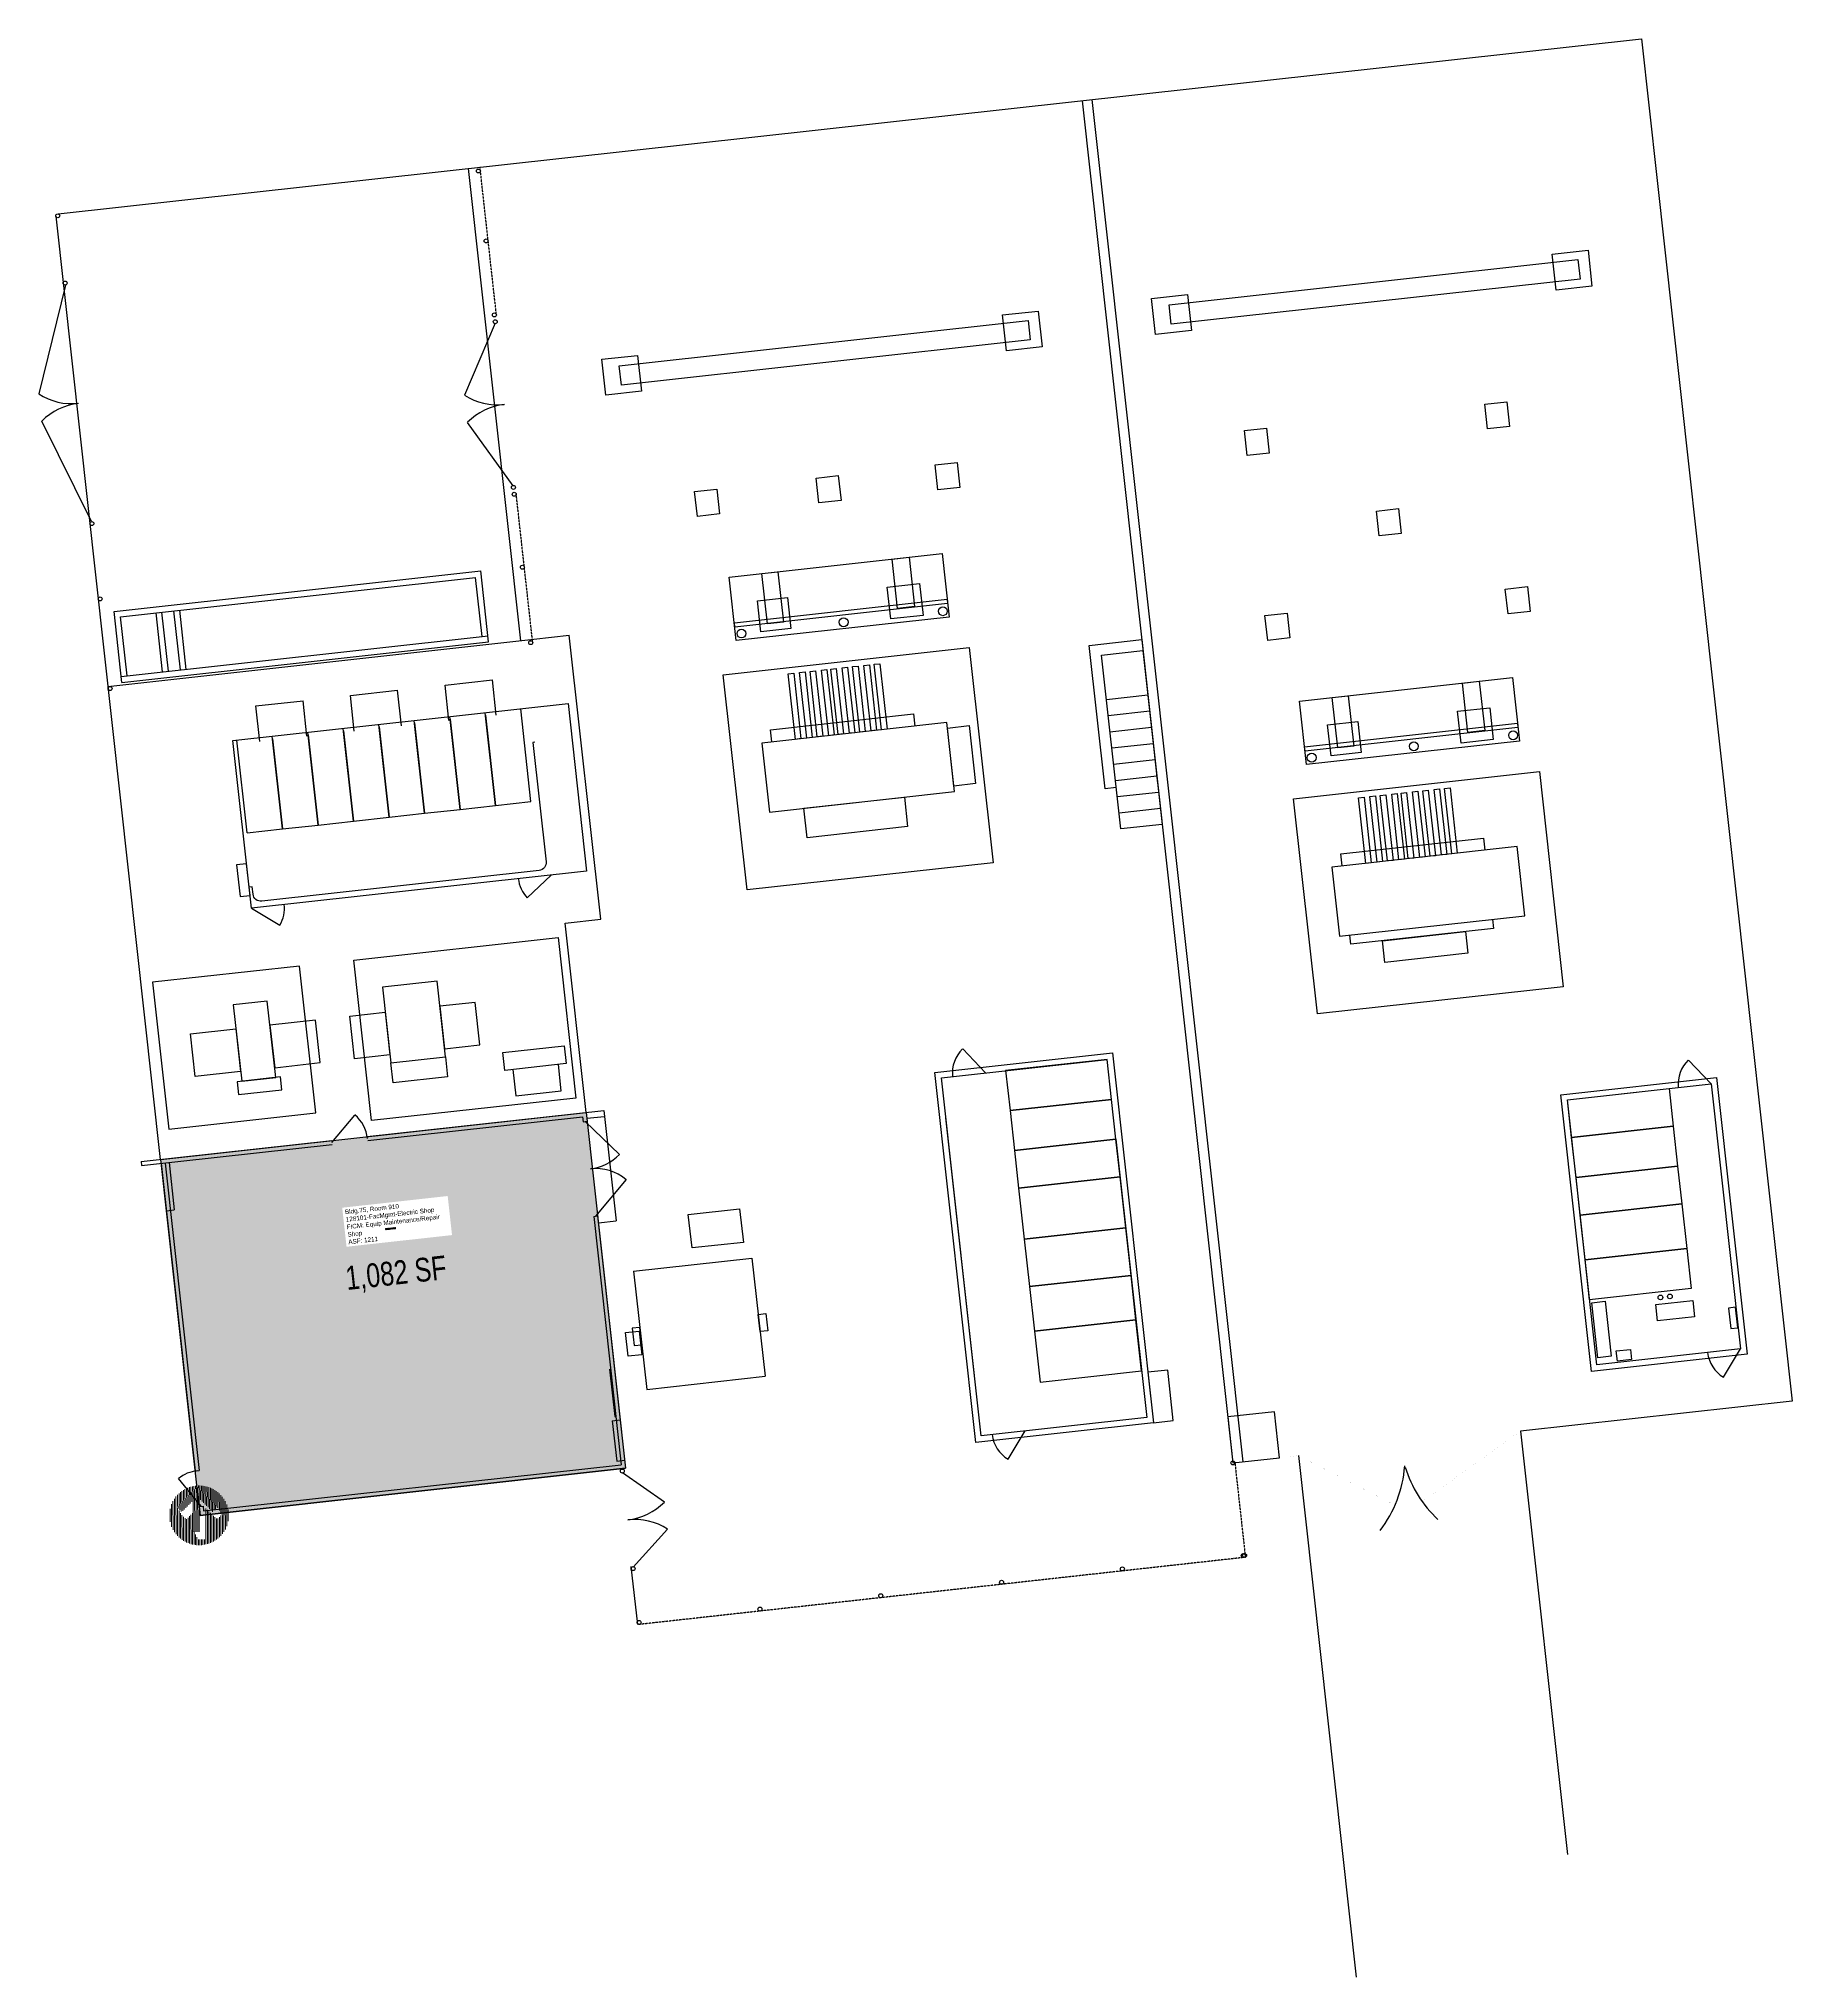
# Model space of a CAD drawing. Header units: inches. Extents: x 69222398 to 69225459, y 27687169 to 27690711.
# Drawn here: x 69222970 to 69224738, y 27688158 to 27690113 of the extents above; entities that cross this region are included whole.
import ezdxf
from ezdxf.enums import TextEntityAlignment as Align

# ---------------------------------------------------------------- set-up
doc = ezdxf.new("R2010")
doc.units = ezdxf.units.IN
doc.header["$MEASUREMENT"] = 0
doc.linetypes.add('DASHED2', pattern=[0.375, 0.25, -0.125])
for name, color, linetype in [('A-IDEN-RNUM', 7, 'Continuous'), ('A-IDEN-SNUM', 4, 'Continuous'), ('A-IDEN-VNUM', 4, 'Continuous'), ('A-SITE', 3, 'Continuous'), ('AREA-ASSIGN', 7, 'Continuous'), ('AREA-GROSS', 1, 'Continuous'), ('AREA-TEXT', 3, 'Continuous'), ('Rooms-Category-Color', 7, 'Continuous'), ('Rooms-College-Color', 7, 'Continuous'), ('Rooms-Department-Color', 7, 'Continuous'), ('Rooms-Division-Color', 7, 'Continuous'), ('Rooms-Information', 7, 'Continuous')]:
    doc.layers.add(name, color=color, linetype=linetype)
doc.styles.add('Arial', font='arial.ttf')
doc.styles.add('CP_AREA', font='arial.ttf', dxfattribs={"height": 15})
doc.styles.add('ROOMSNUMBER', font='TXT.SHX', dxfattribs={"height": 1})

# ---------------------------------------------------------------- blocks, each defined once
blk = doc.blocks.new('North Large')
at = {"color": 42, "linetype": 'ByBlock', "lineweight": 15, "true_color": 0xe08e00}
for p, q in [((-0.285, 0.111), (-0.285, 0.258)), ((-0.266, 0.13), (-0.266, 0.276)), ((-0.248, 0.148), (-0.248, 0.293)), ((-0.229, 0.167), (-0.229, 0.307)), ((-0.21, 0.186), (-0.21, 0.319)), ((-0.191, 0.205), (-0.191, 0.33)), ((-0.172, 0.224), (-0.172, 0.339)), ((-0.153, 0.242), (-0.153, 0.348)), ((-0.144, 0.132), (-0.144, 0.252)), ((-0.135, 0.261), (-0.135, 0.355)), ((-0.125, 0.151), (-0.125, 0.271)), ((-0.116, 0.28), (-0.116, 0.361)), ((-0.106, 0.17), (-0.106, 0.289)), ((-0.097, 0.299), (-0.097, 0.365)), ((-0.088, -0.206), (-0.088, 0.308)), ((-0.078, 0.318), (-0.078, 0.369)), ((-0.069, -0.206), (-0.069, 0.327)), ((-0.059, 0.336), (-0.059, 0.372)), ((-0.05, -0.206), (-0.05, 0.346)), ((-0.041, 0.355), (-0.041, 0.374)), ((-0.031, -0.206), (-0.031, 0.352)), ((-0.022, 0.343), (-0.022, 0.375)), ((-0.012, -0.206), (-0.012, 0.333)), ((-0.003, 0.324), (-0.003, 0.375)), ((0.006, 0.195), (0.006, 0.315)), ((0.016, 0.305), (0.016, 0.374)), ((0.025, 0.176), (0.025, 0.296)), ((0.035, 0.286), (0.035, 0.372)), ((0.044, 0.157), (0.044, 0.277)), ((0.053, 0.268), (0.053, 0.369)), ((0.063, 0.138), (0.063, 0.258)), ((0.072, 0.249), (0.072, 0.365)), ((0.091, 0.23), (0.091, 0.36)), ((0.11, 0.211), (0.11, 0.354)), ((0.129, 0.192), (0.129, 0.347)), ((0.147, 0.174), (0.147, 0.339)), ((0.166, 0.155), (0.166, 0.329)), ((0.185, 0.136), (0.185, 0.318)), ((0.204, 0.117), (0.204, 0.306)), ((0.223, 0.094), (0.223, 0.291)), ((0.242, 0.061), (0.242, 0.275)), ((0.26, 0.028), (0.26, 0.256)), ((-0.379, -0.081), (-0.379, 0.081)), ((-0.36, -0.142), (-0.36, 0.141)), ((-0.342, -0.181), (-0.342, 0.181)), ((-0.323, -0.212), (-0.323, 0.211)), ((-0.304, -0.237), (-0.304, 0.237)), ((-0.285, -0.258), (-0.285, 0.094)), ((-0.276, 0.089), (-0.276, 0.12)), ((-0.266, -0.277), (-0.266, 0.061)), ((-0.257, 0.07), (-0.257, 0.139)), ((-0.248, -0.293), (-0.248, 0.028)), ((-0.238, 0.051), (-0.238, 0.158)), ((-0.229, -0.307), (-0.229, 0.001)), ((-0.219, 0.057), (-0.219, 0.177)), ((-0.201, 0.076), (-0.201, 0.195)), ((-0.182, 0.094), (-0.182, 0.214)), ((-0.163, 0.113), (-0.163, 0.233)), ((-0.116, -0.361), (-0.116, 0.008)), ((-0.097, -0.366), (-0.097, 0.027)), ((0.072, -0.365), (0.072, 0.088)), ((0.082, 0.12), (0.082, 0.239)), ((0.091, -0.36), (0.091, 0.069)), ((0.1, 0.101), (0.1, 0.221)), ((0.11, -0.354), (0.11, 0.05)), ((0.119, 0.082), (0.119, 0.202)), ((0.129, -0.347), (0.129, 0.032)), ((0.138, 0.063), (0.138, 0.183)), ((0.147, -0.339), (0.147, 0.013)), ((0.157, 0.045), (0.157, 0.164)), ((0.176, 0.064), (0.176, 0.145)), ((0.194, 0.082), (0.194, 0.127)), ((0.213, 0.101), (0.213, 0.108)), ((0.279, -0.235), (0.279, 0.235)), ((0.298, -0.209), (0.298, 0.209)), ((0.317, -0.178), (0.317, 0.178)), ((0.336, -0.138), (0.336, 0.138)), ((0.354, -0.074), (0.354, 0.074)), ((-0.21, -0.319), (-0.21, -0.018)), ((-0.191, -0.33), (-0.191, -0.037)), ((-0.172, -0.34), (-0.172, -0.048)), ((-0.153, -0.348), (-0.153, -0.03)), ((-0.135, -0.355), (-0.135, -0.011)), ((-0.078, -0.369), (-0.078, -0.209)), ((-0.059, -0.372), (-0.059, -0.241)), ((0.166, -0.329), (0.166, -0.006)), ((0.185, -0.318), (0.185, -0.025)), ((0.204, -0.304), (0.204, -0.042)), ((0.223, -0.292), (0.223, -0.042)), ((0.242, -0.275), (0.242, -0.023)), ((0.26, -0.257), (0.26, -0.004)), ((-0.041, -0.374), (-0.041, -0.274)), ((-0.022, -0.375), (-0.022, -0.303)), ((-0.003, -0.375), (-0.003, -0.303)), ((0.016, -0.374), (0.016, -0.303)), ((0.035, -0.372), (0.035, -0.303)), ((0.053, -0.369), (0.053, -0.303))]:
    blk.add_line(p, q, dxfattribs=at)

msp = doc.modelspace()

# ---------------------------------------------------------------- hatches: boundary and pattern name
at = {"layer": 'Rooms-Category-Color', "true_color": 0xe3c5e1}
msp.add_hatch(color=254, dxfattribs=at).paths.add_polyline_path([(69223521.7, 27689030.3), (69223561.5, 27688671.5), (69223132.6, 27688624), (69223092.9, 27688982.9)])
at = {"layer": 'Rooms-College-Color', "true_color": 0x80bc67}
msp.add_hatch(color=83, dxfattribs=at).paths.add_polyline_path([(69223521.7, 27689030.3), (69223561.5, 27688671.5), (69223132.6, 27688624), (69223092.9, 27688982.9)])
at = {"layer": 'Rooms-Department-Color', "true_color": 0x80bc67}
msp.add_hatch(color=83, dxfattribs=at).paths.add_polyline_path([(69223521.7, 27689030.3), (69223561.5, 27688671.5), (69223132.6, 27688624), (69223092.9, 27688982.9)])
at = {"layer": 'Rooms-Division-Color', "true_color": 0x80bc67}
msp.add_hatch(color=83, dxfattribs=at).paths.add_polyline_path([(69223521.7, 27689030.3), (69223561.5, 27688671.5), (69223132.6, 27688624), (69223092.9, 27688982.9)])

# ---------------------------------------------------------------- linework, layer by layer
at = {"layer": 'A-SITE'}
for p, q in [((69224021.7, 27690050.5), (69224173.7, 27688676.9)), ((69224031.6, 27690051.6), (69224183.7, 27688678)), ((69222987, 27689934.2), (69223092.4, 27688982.8)), ((69222996.8, 27689864.6), (69222969.9, 27689754.8)), ((69223430.1, 27689826.1), (69223399.2, 27689753.5)), ((69223023.2, 27689626.1), (69222972.9, 27689727.4)), ((69223448.3, 27689662.1), (69223402.2, 27689726.1)), ((69223045.8, 27689535.5), (69223415.5, 27689576.4)), ((69223052.4, 27689530.2), (69223410.2, 27689569.8)), ((69223416.8, 27689510.1), (69223410.2, 27689569.8)), ((69223423.4, 27689504.8), (69223415.5, 27689576.4)), ((69223053.7, 27689463.9), (69223045.8, 27689535.5)), ((69223059, 27689470.5), (69223052.4, 27689530.2)), ((69223094.8, 27689474.5), (69223088.2, 27689534.1)), ((69223100.7, 27689475.1), (69223094.1, 27689534.8)), ((69223112.7, 27689476.5), (69223106.1, 27689536.1)), ((69223118.6, 27689477.1), (69223112, 27689536.8)), ((69223053, 27689469.9), (69223422.8, 27689510.8)), ((69223039.5, 27689459.9), (69223468.9, 27689507.4)), ((69223053.7, 27689463.9), (69223423.4, 27689504.8)), ((69223284, 27689450.7), (69223331.7, 27689456)), ((69223288, 27689414.9), (69223284, 27689450.7)), ((69223335.7, 27689420.2), (69223331.7, 27689456)), ((69223379.5, 27689461.3), (69223427.2, 27689466.6)), ((69223383.4, 27689425.5), (69223379.5, 27689461.3)), ((69223431.1, 27689430.8), (69223427.2, 27689466.6)), ((69223188.6, 27689440.2), (69223236.3, 27689445.4)), ((69223192.6, 27689404.4), (69223188.6, 27689440.2)), ((69223240.3, 27689409.7), (69223236.3, 27689445.4)), ((69223430.4, 27689339.9), (69223420, 27689433.4)), ((69223420.3, 27689430.9), (69223430.4, 27689339.9)), ((69223466.1, 27689343.9), (69223455.8, 27689437.3)), ((69223503.5, 27689442.6), (69223522.2, 27689273.7)), ((69223251.5, 27689320.1), (69223241.1, 27689413.6)), ((69223241.4, 27689411.1), (69223251.5, 27689320.1)), ((69223287.2, 27689324.1), (69223276.9, 27689417.5)), ((69223287.2, 27689324.1), (69223276.9, 27689417.5)), ((69223277.2, 27689415.1), (69223287.2, 27689324.1)), ((69223323, 27689328), (69223312.7, 27689421.5)), ((69223323, 27689328), (69223312.7, 27689421.5)), ((69223312.9, 27689419), (69223323, 27689328)), ((69223358.8, 27689332), (69223348.5, 27689425.5)), ((69223358.8, 27689332), (69223348.5, 27689425.5)), ((69223348.7, 27689423), (69223358.8, 27689332)), ((69223348.7, 27689423), (69223358.8, 27689332)), ((69223394.6, 27689335.9), (69223384.2, 27689429.4)), ((69223384.5, 27689426.9), (69223394.6, 27689335.9)), ((69223179.9, 27689312.2), (69223169.5, 27689405.7)), ((69223215.7, 27689316.1), (69223205.3, 27689409.6)), ((69223205.6, 27689407.1), (69223215.7, 27689316.1)), ((69223358.8, 27689332), (69223394.6, 27689335.9)), ((69223394.6, 27689335.9), (69223466.1, 27689343.9)), ((69223179.9, 27689312.2), (69223215.7, 27689316.1)), ((69223215.7, 27689316.1), (69223251.5, 27689320.1)), ((69223251.5, 27689320.1), (69223287.2, 27689324.1)), ((69223287.2, 27689324.1), (69223323, 27689328)), ((69223323, 27689328), (69223358.8, 27689332)), ((69223873.2, 27689070.6), (69224052.2, 27689090.4)), ((69223879.8, 27689065.3), (69224046.9, 27689083.8)), ((69223879.8, 27689065.3), (69224046.9, 27689083.8)), ((69223901.3, 27689094.3), (69223924.2, 27689070.2)), ((69224052.2, 27689090.4), (69224093.5, 27688717.3)), ((69224632.9, 27689083), (69224655.8, 27689059)), ((69223914.5, 27688697.5), (69223873.2, 27689070.6)), ((69223919.8, 27688704.2), (69223879.8, 27689065.3)), ((69223265.5, 27689000), (69223288.5, 27689027.7)), ((69223301.1, 27689005.9), (69223539.6, 27689032.3)), ((69223301.5, 27689001.9), (69223518.2, 27689025.9)), ((69223518.2, 27689025.9), (69223518.8, 27689020.9)), ((69223518.2, 27689025.9), (69223518.8, 27689020.9)), ((69223518.8, 27689020.9), (69223522.7, 27689021.4)), ((69223518.8, 27689020.9), (69223522.7, 27689021.4)), ((69223555.4, 27688988), (69223520.7, 27689021.2)), ((69223521.7, 27689030.3), (69223522.7, 27689021.4)), ((69223522.4, 27689024.4), (69223540.3, 27689026.3)), ((69223539.6, 27689032.3), (69223552, 27688921)), ((69223919.8, 27688704.2), (69223884.3, 27689025)), ((69223073, 27688980.7), (69223265.3, 27689001.9)), ((69224055.8, 27689003.2), (69224086.9, 27688722.7)), ((69223073, 27688980.7), (69223073.4, 27688976.7)), ((69223073.4, 27688976.7), (69223265.7, 27688998)), ((69223093.3, 27688978.9), (69223127.6, 27688668.8)), ((69223097.3, 27688979.3), (69223131.6, 27688669.2)), ((69223101.2, 27688979.8), (69223106.5, 27688932)), ((69223562.1, 27688962.5), (69223531.3, 27688925.7)), ((69223098.6, 27688931.2), (69223106.5, 27688932)), ((69223529.3, 27688925.5), (69223533.3, 27688926)), ((69223529.3, 27688925.5), (69223557, 27688675.1)), ((69223533.3, 27688926), (69223561.5, 27688671.5)), ((69223534.1, 27688919), (69223552, 27688921)), ((69223569.6, 27688870.3), (69223688.9, 27688883.5)), ((69223688.9, 27688883.5), (69223702.1, 27688764.2)), ((69223569.6, 27688870.3), (69223582.8, 27688751)), ((69224668.2, 27688763.3), (69224685.4, 27688791.8)), ((69223545.4, 27688771.4), (69223550.7, 27688723.6)), ((69223582.8, 27688751), (69223702.1, 27688764.2)), ((69223548.1, 27688719.3), (69223556.1, 27688720.2)), ((69223548.1, 27688719.3), (69223552.6, 27688678.6)), ((69223550.7, 27688723.6), (69223551.7, 27688723.8)), ((69224093.5, 27688717.3), (69223914.5, 27688697.5)), ((69224086.9, 27688722.7), (69223919.8, 27688704.2)), ((69224086.9, 27688722.7), (69223919.8, 27688704.2)), ((69223947.1, 27688680.6), (69223964.2, 27688709.1)), ((69223125.6, 27688668.6), (69223131.6, 27688669.2)), ((69223132.6, 27688624), (69223561.5, 27688671.5)), ((69223132.6, 27688624), (69223561.5, 27688671.5)), ((69223136.1, 27688628.5), (69223557, 27688675.1)), ((69223552.6, 27688678.6), (69223560.6, 27688679.5)), ((69223133.6, 27688633.2), (69223110.8, 27688661.1)), ((69223558.4, 27688667.2), (69223600.7, 27688637.5)), ((69223131.6, 27688633), (69223135.6, 27688633.4)), ((69223131.6, 27688633), (69223132.6, 27688624)), ((69223135.6, 27688633.4), (69223136.1, 27688628.5)), ((69223569, 27688571.8), (69223603.7, 27688610.1)), ((69223569, 27688571.8), (69223603.7, 27688610.1)), ((69223566.9, 27688572.4), (69223573.4, 27688513.8))]:
    msp.add_line(p, q, dxfattribs=at)
at = {"layer": 'A-SITE', "linetype": 'Continuous'}
for p, q in [((69223402.8, 27689982), (69223455.5, 27689505.9)), ((69223536.4, 27689225.1), (69223504.7, 27689511.4)), ((69223521.7, 27689030.3), (69223500.6, 27689221.2))]:
    msp.add_line(p, q, dxfattribs=at)
at = {"layer": 'A-SITE', "linetype": 'DASHED2'}
for p, q in [((69223431.2, 27689834.8), (69223414.7, 27689983.3)), ((69223467.8, 27689504.3), (69223451.2, 27689653.9)), ((69224175.7, 27688677.1), (69224186.3, 27688581.7)), ((69224186.3, 27688581.7), (69223573.4, 27688513.8))]:
    msp.add_line(p, q, dxfattribs=at)
at = {"layer": 'A-SITE'}
for points in [[(69222989.6, 27689936.3), (69224585.5, 27690112.9), (69224601, 27689972.9), (69224737.5, 27688739.3), (69224463.6, 27688709)], [(69223468.9, 27689507.4), (69223504.7, 27689511.4)], [(69224056, 27689357.8), (69224044.9, 27689356.6), (69224028.9, 27689501.3), (69224081.8, 27689507.2), (69224097.8, 27689362.4)], [(69224056, 27689357.8), (69224044.9, 27689356.6), (69224028.9, 27689501.3), (69224081.8, 27689507.2), (69224097.8, 27689362.4)], [(69224046.2, 27689446.8), (69224088, 27689451.4)], [(69223708.9, 27689403.9), (69223707.5, 27689416.1), (69223851.6, 27689432.1), (69223852.9, 27689419.8)], [(69223708.9, 27689403.9), (69223707.5, 27689416.1), (69223851.6, 27689432.1), (69223852.9, 27689419.8)], [(69224048, 27689430.4), (69224089.8, 27689435.1)], [(69224049.8, 27689414.1), (69224091.6, 27689418.7)], [(69224051.6, 27689397.8), (69224093.4, 27689402.4)], [(69224053.4, 27689381.4), (69224095.2, 27689386.1)], [(69224055.2, 27689365.1), (69224097, 27689369.7)], [(69224057, 27689348.8), (69224098.8, 27689353.4)], [(69224058.9, 27689332.4), (69224100.6, 27689337)], [(69224283.8, 27689278.8), (69224282.4, 27689291), (69224426.4, 27689307), (69224427.8, 27689294.7)], [(69224283.8, 27689278.8), (69224282.4, 27689291), (69224426.4, 27689307), (69224427.8, 27689294.7)], [(69223486.4, 27689269.7), (69223462.4, 27689246.7)], [(69223184.3, 27689236.3), (69223212.8, 27689219.1)], [(69223500.6, 27689221.2), (69223536.4, 27689225.1)], [(69224435.5, 27689225.2), (69224436.5, 27689215.8), (69224292.5, 27689199.9), (69224291.5, 27689209.2)], [(69224435.5, 27689225.2), (69224436.5, 27689215.8), (69224292.5, 27689199.9), (69224291.5, 27689209.2)], [(69223447.8, 27689073.6), (69223450.7, 27689046.9), (69223496.6, 27689052), (69223493.7, 27689078.7)]]:
    msp.add_lwpolyline(points, dxfattribs=at)
for points in [[(69224495.5, 27689895.8), (69224531.7, 27689899.8), (69224535.7, 27689863.6), (69224499.5, 27689859.6)], [(69224495.5, 27689895.8), (69224531.7, 27689899.8), (69224535.7, 27689863.6), (69224499.5, 27689859.6)], [(69224109.3, 27689844.5), (69224521.5, 27689890.2), (69224523.7, 27689870.7), (69224111.5, 27689825.1)], [(69224109.3, 27689844.5), (69224521.5, 27689890.2), (69224523.7, 27689870.7), (69224111.5, 27689825.1)], [(69224091.7, 27689851), (69224127.9, 27689855.1), (69224131.9, 27689818.9), (69224095.7, 27689814.9)], [(69224091.7, 27689851), (69224127.9, 27689855.1), (69224131.9, 27689818.9), (69224095.7, 27689814.9)], [(69223555.1, 27689783.2), (69223967.3, 27689828.8), (69223969.4, 27689809.3), (69223557.2, 27689763.7)], [(69223555.1, 27689783.2), (69223967.3, 27689828.8), (69223969.4, 27689809.3), (69223557.2, 27689763.7)], [(69223941.3, 27689834.4), (69223977.5, 27689838.4), (69223981.5, 27689802.2), (69223945.3, 27689798.2)], [(69223941.3, 27689834.4), (69223977.5, 27689838.4), (69223981.5, 27689802.2), (69223945.3, 27689798.2)], [(69223537.4, 27689789.7), (69223573.6, 27689793.7), (69223577.6, 27689757.5), (69223541.4, 27689753.5)], [(69223537.4, 27689789.7), (69223573.6, 27689793.7), (69223577.6, 27689757.5), (69223541.4, 27689753.5)], [(69224427.7, 27689744.6), (69224449.9, 27689747), (69224452.7, 27689722), (69224430.4, 27689719.5)], [(69224427.7, 27689744.6), (69224449.9, 27689747), (69224452.7, 27689722), (69224430.4, 27689719.5)], [(69224185.4, 27689717.8), (69224207.6, 27689720.2), (69224210.4, 27689695.2), (69224188.1, 27689692.7)], [(69224185.4, 27689717.8), (69224207.6, 27689720.2), (69224210.4, 27689695.2), (69224188.1, 27689692.7)], [(69223873.4, 27689683.2), (69223895.7, 27689685.7), (69223898.5, 27689660.6), (69223876.2, 27689658.2)], [(69223873.4, 27689683.2), (69223895.7, 27689685.7), (69223898.5, 27689660.6), (69223876.2, 27689658.2)], [(69223753.7, 27689670), (69223775.9, 27689672.4), (69223778.7, 27689647.4), (69223756.4, 27689644.9)], [(69223753.7, 27689670), (69223775.9, 27689672.4), (69223778.7, 27689647.4), (69223756.4, 27689644.9)], [(69223631.1, 27689656.4), (69223653.4, 27689658.9), (69223656.2, 27689633.8), (69223633.9, 27689631.3)], [(69223631.1, 27689656.4), (69223653.4, 27689658.9), (69223656.2, 27689633.8), (69223633.9, 27689631.3)], [(69224318.4, 27689636.7), (69224340.7, 27689639.2), (69224343.4, 27689614.1), (69224321.2, 27689611.6)], [(69224318.4, 27689636.7), (69224340.7, 27689639.2), (69224343.4, 27689614.1), (69224321.2, 27689611.6)], [(69223666, 27689570.1), (69223880.5, 27689593.9), (69223887.6, 27689529.8), (69223673.1, 27689506.1)], [(69223666, 27689570.1), (69223880.5, 27689593.9), (69223887.6, 27689529.8), (69223673.1, 27689506.1)], [(69223830.2, 27689588.3), (69223847.2, 27689590.2), (69223852.7, 27689540.5), (69223835.7, 27689538.6)], [(69223830.2, 27689588.3), (69223847.2, 27689590.2), (69223852.7, 27689540.5), (69223835.7, 27689538.6)], [(69223698.9, 27689573.7), (69223715.1, 27689575.5), (69223720.7, 27689524.7), (69223704.5, 27689522.9)], [(69223698.9, 27689573.7), (69223715.1, 27689575.5), (69223720.7, 27689524.7), (69223704.5, 27689522.9)], [(69223671.1, 27689524), (69223885.6, 27689547.8), (69223886.1, 27689543.4), (69223671.6, 27689519.7)], [(69223671.1, 27689524), (69223885.6, 27689547.8), (69223886.1, 27689543.4), (69223671.6, 27689519.7)], [(69223694.3, 27689546.2), (69223724.8, 27689549.6), (69223728.2, 27689518.3), (69223697.8, 27689515)], [(69223694.3, 27689546.2), (69223724.8, 27689549.6), (69223728.2, 27689518.3), (69223697.8, 27689515)], [(69223825.3, 27689559.9), (69223857.8, 27689563.5), (69223861.3, 27689531.5), (69223828.9, 27689527.9)], [(69223825.3, 27689559.9), (69223857.8, 27689563.5), (69223861.3, 27689531.5), (69223828.9, 27689527.9)], [(69224448.3, 27689558.1), (69224470.6, 27689560.6), (69224473.4, 27689535.5), (69224451.1, 27689533.1)], [(69224448.3, 27689558.1), (69224470.6, 27689560.6), (69224473.4, 27689535.5), (69224451.1, 27689533.1)], [(69224206, 27689531.3), (69224228.3, 27689533.8), (69224231.1, 27689508.7), (69224208.8, 27689506.2)], [(69224206, 27689531.3), (69224228.3, 27689533.8), (69224231.1, 27689508.7), (69224208.8, 27689506.2)], [(69223660, 27689471.7), (69223907.9, 27689499.2), (69223931.9, 27689282.1), (69223684, 27689254.7)], [(69223660, 27689471.7), (69223907.9, 27689499.2), (69223931.9, 27689282.1), (69223684, 27689254.7)], [(69224041.3, 27689491.4), (69224083, 27689496), (69224102.4, 27689320.7), (69224060.7, 27689316.1)], [(69224041.3, 27689491.4), (69224083, 27689496), (69224102.4, 27689320.7), (69224060.7, 27689316.1)], [(69223725.5, 27689472.6), (69223731, 27689473.2), (69223738.3, 27689407.2), (69223732.8, 27689406.5)], [(69223725.5, 27689472.6), (69223731, 27689473.2), (69223738.3, 27689407.2), (69223732.8, 27689406.5)], [(69223736.9, 27689473.9), (69223742.4, 27689474.5), (69223749.7, 27689408.4), (69223744.3, 27689407.8)], [(69223736.9, 27689473.9), (69223742.4, 27689474.5), (69223749.7, 27689408.4), (69223744.3, 27689407.8)], [(69223747.4, 27689475), (69223752.9, 27689475.6), (69223760.2, 27689409.6), (69223754.7, 27689409)], [(69223747.4, 27689475), (69223752.9, 27689475.6), (69223760.2, 27689409.6), (69223754.7, 27689409)], [(69223758.9, 27689476.3), (69223764.4, 27689476.9), (69223771.7, 27689410.9), (69223766.2, 27689410.2)], [(69223758.9, 27689476.3), (69223764.4, 27689476.9), (69223771.7, 27689410.9), (69223766.2, 27689410.2)], [(69223768.3, 27689477.3), (69223773.8, 27689477.9), (69223781.1, 27689411.9), (69223775.7, 27689411.3)], [(69223768.3, 27689477.3), (69223773.8, 27689477.9), (69223781.1, 27689411.9), (69223775.7, 27689411.3)], [(69223779.8, 27689478.6), (69223785.3, 27689479.2), (69223792.6, 27689413.2), (69223787.1, 27689412.6)], [(69223779.8, 27689478.6), (69223785.3, 27689479.2), (69223792.6, 27689413.2), (69223787.1, 27689412.6)], [(69223790.3, 27689479.8), (69223795.8, 27689480.4), (69223803.1, 27689414.3), (69223797.6, 27689413.7)], [(69223790.3, 27689479.8), (69223795.8, 27689480.4), (69223803.1, 27689414.3), (69223797.6, 27689413.7)], [(69223801.7, 27689481), (69223807.2, 27689481.6), (69223814.5, 27689415.6), (69223809.1, 27689415)], [(69223801.7, 27689481), (69223807.2, 27689481.6), (69223814.5, 27689415.6), (69223809.1, 27689415)], [(69223812.2, 27689482.2), (69223817.7, 27689482.8), (69223825, 27689416.8), (69223819.5, 27689416.1)], [(69223812.2, 27689482.2), (69223817.7, 27689482.8), (69223825, 27689416.8), (69223819.5, 27689416.1)], [(69224240.9, 27689445), (69224455.4, 27689468.8), (69224462.5, 27689404.7), (69224248, 27689381)], [(69224240.9, 27689445), (69224455.4, 27689468.8), (69224462.5, 27689404.7), (69224248, 27689381)], [(69224273.7, 27689448.6), (69224290, 27689450.4), (69224295.6, 27689399.6), (69224279.4, 27689397.8)], [(69224273.7, 27689448.6), (69224290, 27689450.4), (69224295.6, 27689399.6), (69224279.4, 27689397.8)], [(69224405.1, 27689463.2), (69224422.1, 27689465.1), (69224427.6, 27689415.4), (69224410.6, 27689413.5)], [(69224405.1, 27689463.2), (69224422.1, 27689465.1), (69224427.6, 27689415.4), (69224410.6, 27689413.5)], [(69223165.6, 27689405.2), (69223503.5, 27689442.6), (69223522.2, 27689273.7), (69223184.3, 27689236.3)], [(69224400.2, 27689434.8), (69224432.7, 27689438.4), (69224436.2, 27689406.4), (69224403.8, 27689402.8)], [(69224400.2, 27689434.8), (69224432.7, 27689438.4), (69224436.2, 27689406.4), (69224403.8, 27689402.8)], [(69223885.3, 27689423.4), (69223698.7, 27689402.8), (69223706.4, 27689333.2), (69223893, 27689353.9)], [(69223885.3, 27689423.4), (69223698.7, 27689402.8), (69223706.4, 27689333.2), (69223893, 27689353.9)], [(69223892.3, 27689359.4), (69223885.9, 27689417.8), (69223907.8, 27689420.3), (69223914.3, 27689361.9)], [(69223892.3, 27689359.4), (69223885.9, 27689417.8), (69223907.8, 27689420.3), (69223914.3, 27689361.9)], [(69224246, 27689398.9), (69224460.5, 27689422.7), (69224461, 27689418.3), (69224246.5, 27689394.6)], [(69224246, 27689398.9), (69224460.5, 27689422.7), (69224461, 27689418.3), (69224246.5, 27689394.6)], [(69224269.2, 27689421.1), (69224299.6, 27689424.5), (69224303.1, 27689393.2), (69224272.6, 27689389.9)], [(69224269.2, 27689421.1), (69224299.6, 27689424.5), (69224303.1, 27689393.2), (69224272.6, 27689389.9)], [(69224234.9, 27689346.6), (69224482.8, 27689374.1), (69224506.8, 27689157), (69224258.9, 27689129.6)], [(69224234.9, 27689346.6), (69224482.8, 27689374.1), (69224506.8, 27689157), (69224258.9, 27689129.6)], [(69224343.2, 27689352.2), (69224348.7, 27689352.8), (69224356, 27689286.8), (69224350.5, 27689286.2)], [(69224343.2, 27689352.2), (69224348.7, 27689352.8), (69224356, 27689286.8), (69224350.5, 27689286.2)], [(69224354.7, 27689353.5), (69224360.2, 27689354.1), (69224367.5, 27689288.1), (69224362, 27689287.5)], [(69224354.7, 27689353.5), (69224360.2, 27689354.1), (69224367.5, 27689288.1), (69224362, 27689287.5)], [(69224365.2, 27689354.7), (69224370.6, 27689355.3), (69224378, 27689289.2), (69224372.5, 27689288.6)], [(69224365.2, 27689354.7), (69224370.6, 27689355.3), (69224378, 27689289.2), (69224372.5, 27689288.6)], [(69224376.6, 27689355.9), (69224382.1, 27689356.5), (69224389.4, 27689290.5), (69224383.9, 27689289.9)], [(69224376.6, 27689355.9), (69224382.1, 27689356.5), (69224389.4, 27689290.5), (69224383.9, 27689289.9)], [(69224387.1, 27689357.1), (69224392.6, 27689357.7), (69224399.9, 27689291.7), (69224394.4, 27689291)], [(69224387.1, 27689357.1), (69224392.6, 27689357.7), (69224399.9, 27689291.7), (69224394.4, 27689291)], [(69223741.2, 27689337), (69223842.5, 27689348.3), (69223845.8, 27689318.5), (69223744.5, 27689307.2)], [(69223741.2, 27689337), (69223842.5, 27689348.3), (69223845.8, 27689318.5), (69223744.5, 27689307.2)], [(69224300.4, 27689347.5), (69224305.9, 27689348.1), (69224313.2, 27689282.1), (69224307.7, 27689281.4)], [(69224300.4, 27689347.5), (69224305.9, 27689348.1), (69224313.2, 27689282.1), (69224307.7, 27689281.4)], [(69224311.8, 27689348.8), (69224317.3, 27689349.4), (69224324.6, 27689283.3), (69224319.1, 27689282.7)], [(69224311.8, 27689348.8), (69224317.3, 27689349.4), (69224324.6, 27689283.3), (69224319.1, 27689282.7)], [(69224322.3, 27689349.9), (69224327.8, 27689350.5), (69224335.1, 27689284.5), (69224329.6, 27689283.9)], [(69224322.3, 27689349.9), (69224327.8, 27689350.5), (69224335.1, 27689284.5), (69224329.6, 27689283.9)], [(69224333.8, 27689351.2), (69224339.2, 27689351.8), (69224346.6, 27689285.7), (69224341.1, 27689285.1)], [(69224333.8, 27689351.2), (69224339.2, 27689351.8), (69224346.6, 27689285.7), (69224341.1, 27689285.1)], [(69224460.2, 27689298.3), (69224273.5, 27689277.7), (69224281.2, 27689208.1), (69224467.9, 27689228.7)], [(69224460.2, 27689298.3), (69224273.5, 27689277.7), (69224281.2, 27689208.1), (69224467.9, 27689228.7)], [(69223179.3, 27689281.1), (69223169.3, 27689279.9), (69223172.8, 27689248), (69223182.9, 27689249.1)], [(69223287.5, 27689184), (69223493.4, 27689206.8), (69223511.3, 27689044.8), (69223305.4, 27689022)], [(69224324.4, 27689203.4), (69224408.1, 27689212.7), (69224410.6, 27689190.8), (69224326.8, 27689181.5)], [(69224324.4, 27689203.4), (69224408.1, 27689212.7), (69224410.6, 27689190.8), (69224326.8, 27689181.5)], [(69223249.1, 27689029.8), (69223232.7, 27689177.9), (69223084.6, 27689161.5), (69223101, 27689013.4)], [(69223324.8, 27689080.3), (69223379.9, 27689086.4), (69223371.4, 27689162.7), (69223316.3, 27689156.6)], [(69223174.5, 27689061.8), (69223208.8, 27689065.6), (69223200.3, 27689142.6), (69223166, 27689138.8)], [(69223379, 27689094.4), (69223414.6, 27689098.4), (69223409.8, 27689141.3), (69223374.2, 27689137.4)], [(69223207.8, 27689075.4), (69223253.7, 27689080.5), (69223249, 27689123.4), (69223203, 27689118.3)], [(69223323.9, 27689088.4), (69223288.3, 27689084.4), (69223283.6, 27689127.3), (69223319.2, 27689131.3)], [(69223173.4, 27689071.6), (69223127.4, 27689066.5), (69223122.7, 27689109.4), (69223168.6, 27689114.5)], [(69223324.8, 27689080.3), (69223379.8, 27689086.4), (69223382.1, 27689066.2), (69223327, 27689060.1)], [(69223439.8, 27689072.7), (69223437.8, 27689090.6), (69223499.5, 27689097.4), (69223501.5, 27689079.5)], [(69224046.9, 27689083.8), (69223944.5, 27689072.5), (69223949, 27689032.2), (69224051.4, 27689043.5)], [(69223171.2, 27689048.4), (69223215, 27689053.2), (69223213.6, 27689066.1), (69223169.8, 27689061.3)], [(69224692, 27688786.5), (69224535.2, 27688769.1), (69224504.4, 27689048.2), (69224661.1, 27689065.6)], [(69224685.4, 27688791.8), (69224540.6, 27688775.8), (69224511, 27689042.9), (69224655.8, 27689059)], [(69224685.4, 27688791.8), (69224540.6, 27688775.8), (69224511, 27689042.9), (69224655.8, 27689059)], [(69224051.4, 27689043.5), (69223949, 27689032.2), (69223953.4, 27688991.9), (69224055.8, 27689003.2)], [(69224051.4, 27689043.5), (69223949, 27689032.2), (69223953.4, 27688991.9), (69224055.8, 27689003.2)], [(69224511, 27689042.9), (69224613.4, 27689054.3), (69224617.6, 27689016.3), (69224515.2, 27689004.9)], [(69224511, 27689042.9), (69224613.4, 27689054.3), (69224617.6, 27689016.3), (69224515.2, 27689004.9)], [(69224055.8, 27689003.2), (69223953.4, 27688991.9), (69223957.6, 27688953.9), (69224060, 27688965.2)], [(69224055.8, 27689003.2), (69223953.4, 27688991.9), (69223957.6, 27688953.9), (69224060, 27688965.2)], [(69224515.2, 27689004.9), (69224617.6, 27689016.3), (69224622, 27688976), (69224519.6, 27688964.6)], [(69224515.2, 27689004.9), (69224617.6, 27689016.3), (69224622, 27688976), (69224519.6, 27688964.6)], [(69224060, 27688965.2), (69223957.6, 27688953.9), (69223963.3, 27688902.4), (69224065.7, 27688913.8)], [(69224060, 27688965.2), (69223957.6, 27688953.9), (69223963.3, 27688902.4), (69224065.7, 27688913.8)], [(69224519.6, 27688964.6), (69224622, 27688976), (69224626.2, 27688938), (69224523.9, 27688926.6)], [(69224519.6, 27688964.6), (69224622, 27688976), (69224626.2, 27688938), (69224523.9, 27688926.6)], [(69223628.5, 27688893.6), (69223624.7, 27688927.4), (69223676.4, 27688933.1), (69223680.2, 27688899.3)], [(69224523.9, 27688926.6), (69224626.2, 27688938), (69224631.2, 27688893), (69224528.8, 27688881.7)], [(69224523.9, 27688926.6), (69224626.2, 27688938), (69224631.2, 27688893), (69224528.8, 27688881.7)], [(69224065.7, 27688913.8), (69223963.3, 27688902.4), (69223968.6, 27688854.7), (69224071, 27688866)], [(69224065.7, 27688913.8), (69223963.3, 27688902.4), (69223968.6, 27688854.7), (69224071, 27688866)], [(69224528.8, 27688881.7), (69224631.2, 27688893), (69224635.7, 27688852.7), (69224533.3, 27688841.4)], [(69224071, 27688866), (69223968.6, 27688854.7), (69223973.6, 27688809.7), (69224076, 27688821.1)], [(69224071, 27688866), (69223968.6, 27688854.7), (69223973.6, 27688809.7), (69224076, 27688821.1)], [(69223695.2, 27688826.7), (69223703, 27688827.5), (69223705, 27688810.2), (69223697.1, 27688809.3)], [(69224535.5, 27688838.4), (69224549, 27688839.9), (69224555.1, 27688784.4), (69224541.7, 27688782.9)], [(69224599.9, 27688836.7), (69224637.2, 27688840.8), (69224639, 27688824.2), (69224601.7, 27688820.1)], [(69224680.5, 27688833.8), (69224673.3, 27688833), (69224675.6, 27688812.3), (69224682.7, 27688813.1)], [(69223564, 27688784.5), (69223561.4, 27688808.3), (69223575.3, 27688809.9), (69223578, 27688786)], [(69223575.9, 27688813.5), (69223568.1, 27688812.6), (69223570, 27688795.2), (69223577.9, 27688796.1)], [(69224076, 27688821.1), (69223973.6, 27688809.7), (69223979.3, 27688758.3), (69224081.7, 27688769.7)], [(69224076, 27688821.1), (69223973.6, 27688809.7), (69223979.3, 27688758.3), (69224081.7, 27688769.7)], [(69224560.1, 27688789.8), (69224574.4, 27688791.4), (69224575.6, 27688781.1), (69224561.3, 27688779.5)], [(69224173.7, 27688676.9), (69224220.8, 27688682.1), (69224215.7, 27688728.5), (69224168.6, 27688723.3)], [(69224173.7, 27688676.9), (69224220.8, 27688682.1), (69224215.7, 27688728.5), (69224168.6, 27688723.3)]]:
    msp.add_lwpolyline(points, close=True, dxfattribs=at)
msp.add_lwpolyline([(69223470.1, 27689403.6), (69223468.1, 27689403.4), (69223481.4, 27689283.1, -0.414214), (69223474.3, 27689274.3), (69223194.8, 27689243.3, -0.414214), (69223185.9, 27689250.4), (69223185.1, 27689257.8), (69223181.9, 27689257.4)], format="xyb", dxfattribs=at)
at = {"layer": 'A-SITE', "ltscale": 0.03125}
msp.add_lwpolyline([(69224093.5, 27688717.3), (69224113.6, 27688719.6), (69224108, 27688770.5), (69224087.9, 27688768.3)], close=True, dxfattribs=at)
at = {"layer": 'A-SITE', "linetype": 'Continuous', "const_width": 0.02}
for points in [[(69224463.6, 27688709), (69224364.6, 27688637.8)], [(69224463.6, 27688709), (69224364.6, 27688637.8)], [(69224239.8, 27688684.2), (69224337.1, 27688634.3)], [(69224239.8, 27688684.2), (69224337.1, 27688634.3)]]:
    msp.add_lwpolyline(points, dxfattribs=at)
at = {"layer": 'A-SITE', "linetype": 'Continuous'}
for points in [[(69224463.6, 27688709), (69224510.9, 27688281.9)], [(69224239.8, 27688684.2), (69224298.1, 27688158.3)]]:
    msp.add_lwpolyline(points, dxfattribs=at)
at = {"layer": 'A-SITE', "const_width": 0.02}
msp.add_lwpolyline([(69224239.8, 27688684.2), (69224171.7, 27688676.6)], dxfattribs=at)
msp.add_lwpolyline([(69224239.8, 27688684.2), (69224171.7, 27688676.6)], dxfattribs=at)
at = {"layer": 'A-SITE'}
for centre, radius in [((69223413.1, 27689979.6), 2), ((69222989, 27689934.4), 2), ((69223420.9, 27689909.1), 2), ((69222996.5, 27689866.6), 2), ((69223429.2, 27689834.5), 2), ((69223430, 27689827.6), 2), ((69223448.4, 27689660.6), 2), ((69223449.2, 27689653.6), 2), ((69223023.4, 27689624.1), 2), ((69223457.4, 27689580.1), 2), ((69223031.8, 27689548.1), 2), ((69223781.2, 27689524.6), 4.5), ((69223781.2, 27689524.6), 4.5), ((69223881.3, 27689535.7), 4.5), ((69223881.3, 27689535.7), 4.5), ((69223678.3, 27689513.2), 4.5), ((69223678.3, 27689513.2), 4.5), ((69223465.8, 27689504), 2), ((69223041.8, 27689457.7), 2), ((69224456.2, 27689410.6), 4.5), ((69224456.2, 27689410.6), 4.5), ((69224253.2, 27689388.1), 4.5), ((69224253.2, 27689388.1), 4.5), ((69224356.1, 27689399.5), 4.5), ((69224356.1, 27689399.5), 4.5), ((69224604.7, 27688843.7), 2.37), ((69224614.2, 27688844.7), 2.37), ((69223558.2, 27688668.7), 2), ((69224173.7, 27688676.9), 2), ((69223569.1, 27688570.3), 2), ((69223569.1, 27688570.3), 2), ((69224062.3, 27688570), 2), ((69224184.1, 27688583.4), 2), ((69224185.4, 27688583.6), 2), ((69224185.4, 27688583.6), 2), ((69223940.5, 27688556.5), 2), ((69223696.9, 27688529.5), 2), ((69223818.7, 27688543), 2), ((69223575.1, 27688516), 2)]:
    msp.add_circle(centre, radius, dxfattribs=at)
for centre, radius, start, end in [((69223003.2, 27689806.5), 61.5, 237.2389, 276.3169), ((69223016.7, 27689684.2), 61.5, 96.3169, 135.3948), ((69223432.4, 27689805.2), 61.5, 237.2389, 276.3169), ((69223446, 27689683), 61.5, 96.3169, 135.3948), ((69223486.4, 27689269.7), 33.3, 186.3169, 223.6544), ((69223184.3, 27689236.3), 33.3, 328.9794, 6.3169), ((69223924.2, 27689070.2), 33.3, 133.6544, 186.3169), ((69224655.8, 27689059), 33.3, 133.6544, 186.3169), ((69223265.5, 27689000), 36, 6.3169, 50.3316), ((69223520.7, 27689021.2), 48, 276.3169, 316.2831), ((69223531.3, 27688925.7), 48, 50.0519, 96.3169), ((69224685.4, 27688791.8), 33.3, 186.3169, 238.9794), ((69223964.2, 27688709.1), 33.3, 186.3169, 238.9794), ((69223133.6, 27688633.2), 36, 96.3169, 129.3319), ((69223556.9, 27688680.6), 61.5, 276.3169, 315.3948), ((69223570.5, 27688558.4), 61.5, 57.2389, 96.3169)]:
    msp.add_arc(centre, radius, start, end, dxfattribs=at)
at = {"layer": 'A-SITE', "linetype": 'Continuous'}
for centre, radius, start, end in [((69224225.6, 27688682.6), 121.6, 322.5843, 355.8578), ((69224225.6, 27688682.6), 121.6, 322.5843, 355.8578), ((69224464.9, 27688709.1), 123, 197.2742, 226.5433), ((69224464.9, 27688709.1), 123, 197.2742, 226.5433)]:
    msp.add_arc(centre, radius, start, end, dxfattribs=at)
at = {"layer": 'AREA-ASSIGN'}
msp.add_lwpolyline([(69223521.7, 27689030.3), (69223561.5, 27688671.5), (69223132.6, 27688624), (69223092.9, 27688982.9), (69223092.9, 27688982.9)], close=True, dxfattribs=at)
at = {"layer": 'AREA-GROSS'}
msp.add_lwpolyline([(69223521.7, 27689030.3), (69223561.5, 27688671.5), (69223132.6, 27688624), (69223092.9, 27688982.9)], close=True, dxfattribs=at)

# ---------------------------------------------------------------- block references
at = {"layer": 'Defpoints', "xscale": 80, "yscale": 80, "zscale": 80, "rotation": 0.1156519692728916}
msp.add_blockref('North Large', (69223132.6, 27688624), dxfattribs=at)

# ---------------------------------------------------------------- texts
at = {"layer": 'A-IDEN-RNUM', "style": 'ROOMSNUMBER'}
msp.add_text('0910-00', height=1.2, rotation=6.3169, dxfattribs=at).set_placement((69223324.5, 27688913.1), align=Align.MIDDLE)
at = {"layer": 'A-IDEN-SNUM', "style": 'ROOMSNUMBER'}
msp.add_text('0750091000', height=1.2, rotation=6.3169, dxfattribs=at).set_placement((69223324.5, 27688913.1), align=Align.MIDDLE)
at = {"layer": 'A-IDEN-VNUM', "style": 'Arial', "width": 0.85}
msp.add_text('0750', height=32, rotation=6.3169, dxfattribs=at).set_placement((69223322.5, 27688917.7), align=Align.MIDDLE)
at = {"layer": 'AREA-TEXT', "style": 'CP_AREA', "width": 0.75}
msp.add_text('1,082 SF', height=24, rotation=6.3169, dxfattribs=at).set_placement((69223330, 27688868.7), align=Align.MIDDLE_CENTER)

# ---------------------------------------------------------------- next in the draw order: texts
at = {"layer": 'Rooms-Information', "insert": (69223282.2, 27688897.3), "char_height": 4.5714, "width": 102.4, "attachment_point": 7, "rotation": 6.3169, "style": 'Arial', "bg_fill": 3, "box_fill_scale": 1.5, "bg_fill_color": 256, "bg_fill_true_color": 13158600, "bg_fill_transparency": 0}
msp.add_mtext('Bldg.75, Room 910^M^J128101-FacMgmt-Electric Shop^M^JFICM: Equip Maintenance/Repair Shop^M^JASF: 1211', dxfattribs=at)

doc.saveas('drawing.dxf')
